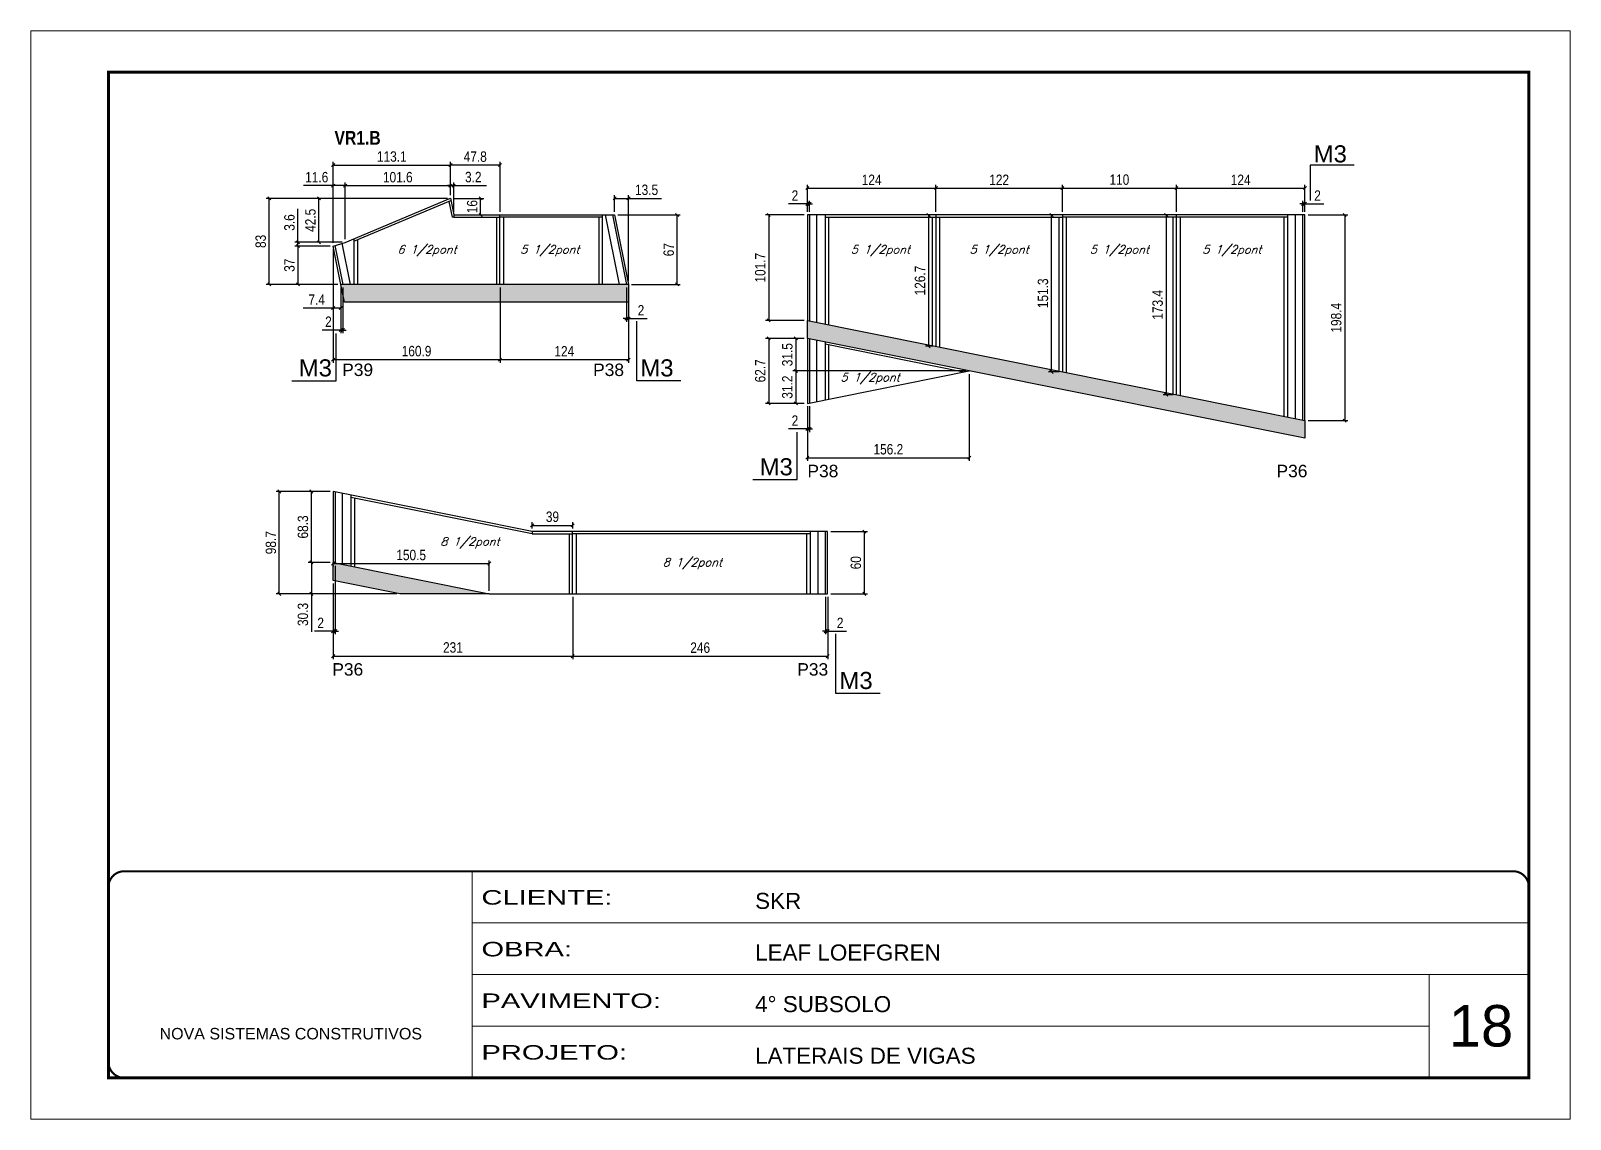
# Model space of a CAD drawing. Extents: x 3309 to 9590, y -2522 to 14608.
# Drawn here: x 4908 to 6393, y 8964 to 10014 of the extents above; entities that cross this region are included whole.
import ezdxf

# ---------------------------------------------------------------- set-up
doc = ezdxf.new("R2010")
doc.units = 0
doc.linetypes.add('CONTINUO', pattern=[0])
doc.linetypes.add('DASHED', pattern=[0.75, 0.5, -0.25])
for name, color, linetype in [('5', 5, 'Continuous'), ('COTA', 241, 'Continuous'), ('NOMENCLATURA', 7, 'Continuous'), ('Painéis', 200, 'Continuous'), ('SARR_2.2x7', 40, 'Continuous'), ('SARR_3.5x7', 81, 'Continuous'), ('texto', 7, 'Continuous')]:
    doc.layers.add(name, color=color, linetype=linetype)
for name, color, linetype, lineweight in [('CARIMBO', 255, 'Continuous', 9), ('Folhas', 255, 'Continuous', 9), ('SARRAFO DE PRESSAO', 251, 'DASHED', 9)]:
    doc.layers.add(name, color=color, linetype=linetype, lineweight=lineweight)
doc.styles.add('ARIAL', font='arial.ttf')
doc.styles.add('COTA TECNICA', font='techl___.ttf', dxfattribs={"height": 10})
doc.styles.add('Romans', font='romans.shx')
doc.styles.get("Standard").update_dxf_attribs({"font": 'arial.ttf'})
doc.styles.add('TECNICA', font='techb___.ttf', dxfattribs={"height": 10})
doc.styles.add('Tecnologia', font='')
doc.styles.get('Tecnologia').set_extended_font_data('Forgotten Futurist')
doc.dimstyles.new('PAINEL', dxfattribs={"dimtxt": 10, "dimasz": 3, "dimexe": 3, "dimexo": 3, "dimgap": 3, "dimtad": 1, "dimdec": 1, "dimzin": 12, "dimdsep": 46, "dimtxsty": 'COTA TECNICA', "dimblk1": 'OBLIQUE', "dimblk2": 'OBLIQUE', "dimsah": 1, "dimcen": 0.9, "dimclrd": 4, "dimclre": 4, "dimclrt": 240, "dimadec": 1, "dimazin": 3, "dimtfac": 1, "dimtdec": 1, "dimtmove": 0, "dimatfit": 3, "dimfxl": 1, "dimtolj": 1, "dimtzin": 12, "dimarcsym": 0})

msp = doc.modelspace()

# ---------------------------------------------------------------- texts
at = {"layer": '5', "linetype": 'Continuous'}
for s, p in [('P39', (5208.27, 9680.52)), ('P38', (5450.31, 9680.52)), ('P38', (5657.07, 9582.88)), ('P36', (6109.56, 9582.88)), ('P36', (5198.73, 9391.52)), ('P33', (5647.25, 9391.52))]:
    msp.add_text(s, height=12, rotation=359.99996, dxfattribs=at).set_placement(p)
at = {"layer": 'CARIMBO', "style": 'ARIAL'}
msp.add_text('18', height=40, dxfattribs=at).set_placement((6275.73, 9033.7))
at = {"layer": 'NOMENCLATURA', "style": 'TECNICA'}
msp.add_text('VR1.B', height=13.2, dxfattribs=at).set_placement((5200.84, 9903.69))
at = {"layer": 'NOMENCLATURA', "linetype": 'Continuous'}
for p in [(6145.42, 9886.58), (5166.35, 9680.11), (5495.86, 9680.11), (5610.94, 9584.72), (5687.96, 9378.58)]:
    msp.add_text('M3', height=16.5, dxfattribs=at).set_placement(p)
at = {"layer": 'texto', "color": 2, "char_height": 8, "attachment_point": 5, "style": 'Romans'}
for s, insert in [('{\\Q19;\\C256;6 1/2pont}', (5290.06, 9801.31)), ('{\\Q19;\\C256;5 1/2pont}', (5408.6, 9801.31)), ('{\\Q19;\\C256;5 1/2pont}', (5727.52, 9801.31)), ('{\\Q19;\\C256;5 1/2pont}', (5842.02, 9801.31)), ('{\\Q19;\\C256;5 1/2pont}', (5958.02, 9801.31)), ('{\\Q19;\\C256;5 1/2pont}', (6066.52, 9801.31)), ('{\\Q19;\\C256;5 1/2pont}', (5717.54, 9678.02)), ('{\\Q19;\\C256;8 1/2pont}', (5331.49, 9519.53)), ('{\\Q19;\\C256;8 1/2pont}', (5546.06, 9499.56))]:
    msp.add_mtext(s, dxfattribs=dict(at, insert=insert))

# ---------------------------------------------------------------- blocks, each defined once
blk = doc.blocks.new('9999999999')
at = {"color": 30, "linetype": 'CONTINUO'}
for p, q in [((98564.6, 34230.2), (98564.6, 34429.4)), ((98564.6, 34379.6), (99584, 34379.6)), ((98564.6, 34329.8), (99488, 34329.8)), ((99584, 34329.8), (99488, 34329.8)), ((99488, 34329.8), (99488, 34230.2)), ((98564.6, 34280), (99488, 34280))]:
    blk.add_line(p, q, dxfattribs=at)
at = {"color": 30, "linetype": 'CONTINUO', "const_width": 2}
blk.add_lwpolyline([(99584, 34230.2), (99584, 34414.4, 0.414214), (99569, 34429.4), (98229, 34429.4, 0.414214), (98214, 34414.4), (98214, 34245.2, 0.414214), (98229, 34230.2), (99584, 34230.2)], format="xyb", dxfattribs=at)
at = {"layer": 'Folhas'}
blk.add_lwpolyline([(98139, 34190.2), (99624, 34190.2), (99624, 35240.2), (98139, 35240.2)], close=True, dxfattribs=at)
at = {"layer": 'Folhas', "color": 30, "const_width": 3}
blk.add_lwpolyline([(98214, 34230.2), (99584, 34230.2), (99584, 35200.2), (98214, 35200.2)], close=True, dxfattribs=at)
at = {"color": 7, "linetype": 'Continuous', "ltscale": 5, "style": 'ARIAL'}
for s, height, p in [('SKR', 15.48, (98837.7, 34393.1)), ('LEAF LOEFGREN', 15.483, (98837.7, 34343.3)), ('4° SUBSOLO', 15.48, (98837.7, 34293.5)), ('NOVA SISTEMAS CONSTRUTIVOS', 11.059, (98263.2, 34267.2)), ('LATERAIS DE VIGAS', 15.483, (98837.7, 34243.7))]:
    blk.add_text(s, height=height, dxfattribs=at).set_placement(p)
at = {"layer": 'Folhas', "color": 7, "style": 'Tecnologia', "width": 1.5}
for s, p in [('CLIENTE:', (98573.7, 34397.2)), ('OBRA:', (98573.7, 34347.3)), ('PAVIMENTO:', (98573.7, 34297.5)), ('PROJETO:', (98573.7, 34247.7))]:
    blk.add_text(s, height=14, dxfattribs=at).set_placement(p)
blk = doc.blocks.new('_Oblique')
at = {"color": 0, "linetype": 'ByBlock', "lineweight": -2}
blk.add_line((-0.5, -0.5), (0.5, 0.5), dxfattribs=at)
blk = doc.blocks.new('*D572')
at = {"layer": 'COTA', "color": 4, "lineweight": -2, "transparency": 16777216}
for p, q in [((5199.6, 9480.4), (5199.6, 9407.3)), ((5430.6, 9467.4), (5430.6, 9407.3)), ((5199.6, 9410.3), (5430.6, 9410.3))]:
    blk.add_line(p, q, dxfattribs=at)
at = {"layer": 'Defpoints', "color": 0, "transparency": 16777216}
for p in [(5199.6, 9483.4), (5430.6, 9470.4), (5430.6, 9410.3)]:
    blk.add_point(p, dxfattribs=at)
at = {"layer": 'COTA', "color": 4, "lineweight": -2, "transparency": 16777216, "xscale": 3, "yscale": 3, "zscale": 3, "rotation": 180}
blk.add_blockref('_Oblique', (5199.6, 9410.3), dxfattribs=at)
at = {"layer": 'COTA', "color": 4, "lineweight": -2, "transparency": 16777216, "xscale": 3, "yscale": 3, "zscale": 3}
blk.add_blockref('_Oblique', (5430.6, 9410.3), dxfattribs=at)
at = {"layer": 'COTA', "color": 240, "transparency": 16777216, "insert": (5315.1, 9418.6), "char_height": 10, "attachment_point": 5, "style": 'COTA TECNICA'}
blk.add_mtext('\\A1;231', dxfattribs=at)
blk = doc.blocks.new('*D573')
at = {"layer": 'COTA', "color": 4, "lineweight": -2, "transparency": 16777216}
for p, q in [((5430.6, 9467.4), (5430.6, 9407.3)), ((5676.6, 9467.4), (5676.6, 9407.3)), ((5430.6, 9410.3), (5676.6, 9410.3))]:
    blk.add_line(p, q, dxfattribs=at)
at = {"layer": 'Defpoints', "color": 0, "transparency": 16777216}
for p in [(5430.6, 9470.4), (5676.6, 9470.4), (5676.6, 9410.3)]:
    blk.add_point(p, dxfattribs=at)
at = {"layer": 'COTA', "color": 4, "lineweight": -2, "transparency": 16777216, "xscale": 3, "yscale": 3, "zscale": 3, "rotation": 180}
blk.add_blockref('_Oblique', (5430.6, 9410.3), dxfattribs=at)
at = {"layer": 'COTA', "color": 4, "lineweight": -2, "transparency": 16777216, "xscale": 3, "yscale": 3, "zscale": 3}
blk.add_blockref('_Oblique', (5676.6, 9410.3), dxfattribs=at)
at = {"layer": 'COTA', "color": 240, "transparency": 16777216, "insert": (5553.6, 9418.4), "char_height": 10, "attachment_point": 5, "style": 'COTA TECNICA'}
blk.add_mtext('\\A1;246', dxfattribs=at)
blk = doc.blocks.new('*D574')
at = {"layer": 'COTA', "color": 4, "lineweight": -2, "transparency": 16777216}
for p, q in [((5674.6, 9467.4), (5674.6, 9431.4)), ((5676.6, 9467.4), (5676.6, 9431.4)), ((5674.6, 9434.4), (5671.6, 9434.4)), ((5674.6, 9434.4), (5676.6, 9434.4)), ((5676.6, 9434.4), (5694.7, 9434.4))]:
    blk.add_line(p, q, dxfattribs=at)
at = {"layer": 'Defpoints', "color": 0, "transparency": 16777216}
for p in [(5674.6, 9470.4), (5676.6, 9470.4), (5676.6, 9434.4)]:
    blk.add_point(p, dxfattribs=at)
at = {"layer": 'COTA', "color": 4, "lineweight": -2, "transparency": 16777216, "xscale": 3, "yscale": 3, "zscale": 3}
blk.add_blockref('_Oblique', (5674.6, 9434.4), dxfattribs=at)
at = {"layer": 'COTA', "color": 4, "lineweight": -2, "transparency": 16777216, "xscale": 3, "yscale": 3, "zscale": 3, "rotation": 180}
blk.add_blockref('_Oblique', (5676.6, 9434.4), dxfattribs=at)
at = {"layer": 'COTA', "color": 240, "transparency": 16777216, "insert": (5688.6, 9442.4), "char_height": 10, "attachment_point": 5, "style": 'COTA TECNICA'}
blk.add_mtext('\\A1;2', dxfattribs=at)
blk = doc.blocks.new('*D575')
at = {"layer": 'COTA', "color": 4, "lineweight": -2, "transparency": 16777216}
for p, q in [((5199.6, 9499.7), (5350.1, 9499.7)), ((5199.6, 9497.7), (5199.6, 9496.7)), ((5350.1, 9473.4), (5350.1, 9502.7))]:
    blk.add_line(p, q, dxfattribs=at)
at = {"layer": 'Defpoints', "color": 0, "transparency": 16777216}
for p in [(5199.6, 9500.7), (5350.1, 9499.7), (5350.1, 9470.4)]:
    blk.add_point(p, dxfattribs=at)
at = {"layer": 'COTA', "color": 4, "lineweight": -2, "transparency": 16777216, "xscale": 3, "yscale": 3, "zscale": 3, "rotation": 180}
blk.add_blockref('_Oblique', (5199.6, 9499.7), dxfattribs=at)
at = {"layer": 'COTA', "color": 4, "lineweight": -2, "transparency": 16777216, "xscale": 3, "yscale": 3, "zscale": 3}
blk.add_blockref('_Oblique', (5350.1, 9499.7), dxfattribs=at)
at = {"layer": 'COTA', "color": 240, "transparency": 16777216, "insert": (5274.8, 9507.8), "char_height": 10, "attachment_point": 5, "style": 'COTA TECNICA'}
blk.add_mtext('\\A1;150.5', dxfattribs=at)
blk = doc.blocks.new('*D576')
at = {"layer": 'COTA', "color": 4, "lineweight": -2, "transparency": 16777216}
for p, q in [((5196.6, 9500.7), (5175.6, 9500.7)), ((5178.6, 9500.7), (5178.6, 9470.4)), ((5261, 9470.4), (5175.6, 9470.4)), ((5178.6, 9470.4), (5178.6, 9433.7))]:
    blk.add_line(p, q, dxfattribs=at)
at = {"layer": 'Defpoints', "color": 0, "transparency": 16777216}
for p in [(5199.6, 9500.7), (5178.6, 9470.4), (5264, 9470.4)]:
    blk.add_point(p, dxfattribs=at)
at = {"layer": 'COTA', "color": 4, "lineweight": -2, "transparency": 16777216, "xscale": 3, "yscale": 3, "zscale": 3}
for p, rotation in [((5178.6, 9500.7), 90), ((5178.6, 9470.4), 270)]:
    blk.add_blockref('_Oblique', p, dxfattribs=dict(at, rotation=rotation))
at = {"layer": 'COTA', "color": 240, "transparency": 16777216, "insert": (5170.4, 9450.5), "char_height": 10, "attachment_point": 5, "rotation": 90, "style": 'COTA TECNICA'}
blk.add_mtext('\\A1;30.3', dxfattribs=at)
blk = doc.blocks.new('*D577')
at = {"layer": 'COTA', "color": 4, "lineweight": -2, "transparency": 16777216}
for p, q in [((5196.6, 9569.1), (5175.6, 9569.1)), ((5178.6, 9500.7), (5178.6, 9569.1)), ((5196.6, 9500.7), (5175.6, 9500.7))]:
    blk.add_line(p, q, dxfattribs=at)
at = {"layer": 'Defpoints', "color": 0, "transparency": 16777216}
for p in [(5178.6, 9569.1), (5199.6, 9569.1), (5199.6, 9500.7)]:
    blk.add_point(p, dxfattribs=at)
at = {"layer": 'COTA', "color": 4, "lineweight": -2, "transparency": 16777216, "xscale": 3, "yscale": 3, "zscale": 3}
for p, rotation in [((5178.6, 9569.1), 90), ((5178.6, 9500.7), 270)]:
    blk.add_blockref('_Oblique', p, dxfattribs=dict(at, rotation=rotation))
at = {"layer": 'COTA', "color": 240, "transparency": 16777216, "insert": (5170.4, 9534.9), "char_height": 10, "attachment_point": 5, "rotation": 90, "style": 'COTA TECNICA'}
blk.add_mtext('\\A1;68.3', dxfattribs=at)
blk = doc.blocks.new('*D578')
at = {"layer": 'COTA', "color": 4, "lineweight": -2, "transparency": 16777216}
for p, q in [((5201.6, 9497.3), (5201.6, 9431.4)), ((5199.6, 9480.4), (5199.6, 9431.4)), ((5199.6, 9434.4), (5181.4, 9434.4)), ((5201.6, 9434.4), (5199.6, 9434.4)), ((5201.6, 9434.4), (5204.6, 9434.4))]:
    blk.add_line(p, q, dxfattribs=at)
at = {"layer": 'Defpoints', "color": 0, "transparency": 16777216}
for p in [(5201.6, 9500.3), (5199.6, 9483.4), (5199.6, 9434.4)]:
    blk.add_point(p, dxfattribs=at)
at = {"layer": 'COTA', "color": 4, "lineweight": -2, "transparency": 16777216, "xscale": 3, "yscale": 3, "zscale": 3}
blk.add_blockref('_Oblique', (5199.6, 9434.4), dxfattribs=at)
at = {"layer": 'COTA', "color": 4, "lineweight": -2, "transparency": 16777216, "xscale": 3, "yscale": 3, "zscale": 3, "rotation": 180}
blk.add_blockref('_Oblique', (5201.6, 9434.4), dxfattribs=at)
at = {"layer": 'COTA', "color": 240, "transparency": 16777216, "insert": (5187.5, 9442.4), "char_height": 10, "attachment_point": 5, "style": 'COTA TECNICA'}
blk.add_mtext('\\A1;2', dxfattribs=at)
blk = doc.blocks.new('*D583')
at = {"layer": 'COTA', "color": 4, "lineweight": -2, "transparency": 16777216}
for p, q in [((5196.6, 9569.1), (5144.6, 9569.1)), ((5147.6, 9470.4), (5147.6, 9569.1)), ((5261, 9470.4), (5144.6, 9470.4))]:
    blk.add_line(p, q, dxfattribs=at)
at = {"layer": 'Defpoints', "color": 0, "transparency": 16777216}
for p in [(5147.6, 9569.1), (5199.6, 9569.1), (5264, 9470.4)]:
    blk.add_point(p, dxfattribs=at)
at = {"layer": 'COTA', "color": 4, "lineweight": -2, "transparency": 16777216, "xscale": 3, "yscale": 3, "zscale": 3}
for p, rotation in [((5147.6, 9569.1), 90), ((5147.6, 9470.4), 270)]:
    blk.add_blockref('_Oblique', p, dxfattribs=dict(at, rotation=rotation))
at = {"layer": 'COTA', "color": 240, "transparency": 16777216, "insert": (5139.5, 9519.7), "char_height": 10, "attachment_point": 5, "rotation": 90, "style": 'COTA TECNICA'}
blk.add_mtext('\\A1;98.7', dxfattribs=at)
blk = doc.blocks.new('*D584')
at = {"layer": 'COTA', "color": 4, "lineweight": -2, "transparency": 16777216}
for p, q in [((5391.5, 9533.4), (5391.5, 9539.4)), ((5391.5, 9536.4), (5430.6, 9536.4)), ((5430.6, 9533.4), (5430.6, 9539.4))]:
    blk.add_line(p, q, dxfattribs=at)
at = {"layer": 'Defpoints', "color": 0, "transparency": 16777216}
for p in [(5430.6, 9536.4), (5391.5, 9530.4), (5430.6, 9530.4)]:
    blk.add_point(p, dxfattribs=at)
at = {"layer": 'COTA', "color": 4, "lineweight": -2, "transparency": 16777216, "xscale": 3, "yscale": 3, "zscale": 3, "rotation": 180}
blk.add_blockref('_Oblique', (5391.5, 9536.4), dxfattribs=at)
at = {"layer": 'COTA', "color": 4, "lineweight": -2, "transparency": 16777216, "xscale": 3, "yscale": 3, "zscale": 3}
blk.add_blockref('_Oblique', (5430.6, 9536.4), dxfattribs=at)
at = {"layer": 'COTA', "color": 240, "transparency": 16777216, "insert": (5411.1, 9544.7), "char_height": 10, "attachment_point": 5, "style": 'COTA TECNICA'}
blk.add_mtext('\\A1;39', dxfattribs=at)
blk = doc.blocks.new('*D585')
at = {"layer": 'COTA', "color": 4, "lineweight": -2, "transparency": 16777216}
for p, q in [((5679.6, 9530.4), (5714.9, 9530.4)), ((5711.9, 9530.4), (5711.9, 9470.4)), ((5679.6, 9470.4), (5714.9, 9470.4))]:
    blk.add_line(p, q, dxfattribs=at)
at = {"layer": 'Defpoints', "color": 0, "transparency": 16777216}
for p in [(5676.6, 9530.4), (5676.6, 9470.4), (5711.9, 9470.4)]:
    blk.add_point(p, dxfattribs=at)
at = {"layer": 'COTA', "color": 4, "lineweight": -2, "transparency": 16777216, "xscale": 3, "yscale": 3, "zscale": 3}
for p, rotation in [((5711.9, 9530.4), 90), ((5711.9, 9470.4), 270)]:
    blk.add_blockref('_Oblique', p, dxfattribs=dict(at, rotation=rotation))
at = {"layer": 'COTA', "color": 240, "transparency": 16777216, "insert": (5703.8, 9500.4), "char_height": 10, "attachment_point": 5, "rotation": 90, "style": 'COTA TECNICA'}
blk.add_mtext('\\A1;60', dxfattribs=at)
blk = doc.blocks.new('*D621')
at = {"layer": 'COTA', "color": 4, "lineweight": -2, "transparency": 16777216}
for p, q in [((5199.6, 9802.9), (5199.6, 9693.3)), ((5360.5, 9765.9), (5360.5, 9693.3)), ((5199.6, 9696.3), (5360.5, 9696.3))]:
    blk.add_line(p, q, dxfattribs=at)
at = {"layer": 'Defpoints', "color": 0, "transparency": 16777216}
for p in [(5199.6, 9805.9), (5360.5, 9768.9), (5360.5, 9696.3)]:
    blk.add_point(p, dxfattribs=at)
at = {"layer": 'COTA', "color": 4, "lineweight": -2, "transparency": 16777216, "xscale": 3, "yscale": 3, "zscale": 3, "rotation": 180}
blk.add_blockref('_Oblique', (5199.6, 9696.3), dxfattribs=at)
at = {"layer": 'COTA', "color": 4, "lineweight": -2, "transparency": 16777216, "xscale": 3, "yscale": 3, "zscale": 3}
blk.add_blockref('_Oblique', (5360.5, 9696.3), dxfattribs=at)
at = {"layer": 'COTA', "color": 240, "transparency": 16777216, "insert": (5280, 9704.5), "char_height": 10, "attachment_point": 5, "style": 'COTA TECNICA'}
blk.add_mtext('\\A1;160.9', dxfattribs=at)
blk = doc.blocks.new('*D622')
at = {"layer": 'COTA', "color": 4, "lineweight": -2, "transparency": 16777216}
for p, q in [((5360.5, 9765.9), (5360.5, 9693.3)), ((5484.5, 9765.9), (5484.5, 9693.3)), ((5360.5, 9696.3), (5484.5, 9696.3))]:
    blk.add_line(p, q, dxfattribs=at)
at = {"layer": 'Defpoints', "color": 0, "transparency": 16777216}
for p in [(5360.5, 9768.9), (5484.5, 9768.9), (5484.5, 9696.3)]:
    blk.add_point(p, dxfattribs=at)
at = {"layer": 'COTA', "color": 4, "lineweight": -2, "transparency": 16777216, "xscale": 3, "yscale": 3, "zscale": 3, "rotation": 180}
blk.add_blockref('_Oblique', (5360.5, 9696.3), dxfattribs=at)
at = {"layer": 'COTA', "color": 4, "lineweight": -2, "transparency": 16777216, "xscale": 3, "yscale": 3, "zscale": 3}
blk.add_blockref('_Oblique', (5484.5, 9696.3), dxfattribs=at)
at = {"layer": 'COTA', "color": 240, "transparency": 16777216, "insert": (5422.5, 9704.4), "char_height": 10, "attachment_point": 5, "style": 'COTA TECNICA'}
blk.add_mtext('\\A1;124', dxfattribs=at)
blk = doc.blocks.new('*D623')
at = {"layer": 'COTA', "color": 4, "lineweight": -2, "transparency": 16777216}
for p, q in [((5482.4, 9765.9), (5482.4, 9732.9)), ((5484.5, 9765.9), (5484.5, 9732.9)), ((5482.4, 9735.9), (5479.4, 9735.9)), ((5482.4, 9735.9), (5484.5, 9735.9)), ((5484.5, 9735.9), (5502.6, 9735.9))]:
    blk.add_line(p, q, dxfattribs=at)
at = {"layer": 'Defpoints', "color": 0, "transparency": 16777216}
for p in [(5482.4, 9768.9), (5484.5, 9768.9), (5484.5, 9735.9)]:
    blk.add_point(p, dxfattribs=at)
at = {"layer": 'COTA', "color": 4, "lineweight": -2, "transparency": 16777216, "xscale": 3, "yscale": 3, "zscale": 3}
blk.add_blockref('_Oblique', (5482.4, 9735.9), dxfattribs=at)
at = {"layer": 'COTA', "color": 4, "lineweight": -2, "transparency": 16777216, "xscale": 3, "yscale": 3, "zscale": 3, "rotation": 180}
blk.add_blockref('_Oblique', (5484.5, 9735.9), dxfattribs=at)
at = {"layer": 'COTA', "color": 240, "transparency": 16777216, "insert": (5496.5, 9743.9), "char_height": 10, "attachment_point": 5, "style": 'COTA TECNICA'}
blk.add_mtext('\\A1;2', dxfattribs=at)
blk = doc.blocks.new('*D624')
at = {"layer": 'COTA', "color": 4, "lineweight": -2, "transparency": 16777216}
for p, q in [((5207, 9765.9), (5207, 9721.9)), ((5209, 9765.9), (5209, 9721.9)), ((5207, 9724.9), (5188.9, 9724.9)), ((5209, 9724.9), (5207, 9724.9)), ((5209, 9724.9), (5212, 9724.9))]:
    blk.add_line(p, q, dxfattribs=at)
at = {"layer": 'Defpoints', "color": 0, "transparency": 16777216}
for p in [(5207, 9768.9), (5209, 9768.9), (5207, 9724.9)]:
    blk.add_point(p, dxfattribs=at)
at = {"layer": 'COTA', "color": 4, "lineweight": -2, "transparency": 16777216, "xscale": 3, "yscale": 3, "zscale": 3}
blk.add_blockref('_Oblique', (5207, 9724.9), dxfattribs=at)
at = {"layer": 'COTA', "color": 4, "lineweight": -2, "transparency": 16777216, "xscale": 3, "yscale": 3, "zscale": 3, "rotation": 180}
blk.add_blockref('_Oblique', (5209, 9724.9), dxfattribs=at)
at = {"layer": 'COTA', "color": 240, "transparency": 16777216, "insert": (5195, 9732.9), "char_height": 10, "attachment_point": 5, "style": 'COTA TECNICA'}
blk.add_mtext('\\A1;2', dxfattribs=at)
blk = doc.blocks.new('*D625')
at = {"layer": 'COTA', "color": 4, "lineweight": -2, "transparency": 16777216}
for p, q in [((5196.6, 9805.9), (5162.6, 9805.9)), ((5165.6, 9805.9), (5165.6, 9768.9)), ((5204, 9768.9), (5162.6, 9768.9))]:
    blk.add_line(p, q, dxfattribs=at)
at = {"layer": 'Defpoints', "color": 0, "transparency": 16777216}
for p in [(5199.6, 9805.9), (5165.6, 9768.9), (5207, 9768.9)]:
    blk.add_point(p, dxfattribs=at)
at = {"layer": 'COTA', "color": 4, "lineweight": -2, "transparency": 16777216, "xscale": 3, "yscale": 3, "zscale": 3}
for p, rotation in [((5165.6, 9805.9), 90), ((5165.6, 9768.9), 270)]:
    blk.add_blockref('_Oblique', p, dxfattribs=dict(at, rotation=rotation))
at = {"layer": 'COTA', "color": 240, "transparency": 16777216, "insert": (5157.4, 9787.4), "char_height": 10, "attachment_point": 5, "rotation": 90, "style": 'COTA TECNICA'}
blk.add_mtext('\\A1;37', dxfattribs=at)
blk = doc.blocks.new('*D626')
at = {"layer": 'COTA', "color": 4, "lineweight": -2, "transparency": 16777216}
for p, q in [((5165.6, 9809.5), (5165.6, 9841.7)), ((5208.1, 9809.5), (5162.6, 9809.5)), ((5196.6, 9805.9), (5162.6, 9805.9)), ((5165.6, 9805.9), (5165.6, 9809.5)), ((5165.6, 9805.9), (5165.6, 9802.9))]:
    blk.add_line(p, q, dxfattribs=at)
at = {"layer": 'Defpoints', "color": 0, "transparency": 16777216}
for p in [(5165.6, 9809.5), (5199.6, 9805.9), (5211.1, 9809.5)]:
    blk.add_point(p, dxfattribs=at)
at = {"layer": 'COTA', "color": 4, "lineweight": -2, "transparency": 16777216, "xscale": 3, "yscale": 3, "zscale": 3}
for p, rotation in [((5165.6, 9809.5), 270), ((5165.6, 9805.9), 90)]:
    blk.add_blockref('_Oblique', p, dxfattribs=dict(at, rotation=rotation))
at = {"layer": 'COTA', "color": 240, "transparency": 16777216, "insert": (5157.4, 9828.6), "char_height": 10, "attachment_point": 5, "rotation": 90, "style": 'COTA TECNICA'}
blk.add_mtext('\\A1;3.6', dxfattribs=at)
blk = doc.blocks.new('*D627')
at = {"layer": 'COTA', "color": 4, "lineweight": -2, "transparency": 16777216}
for p, q in [((5309.7, 9851.9), (5182.8, 9851.9)), ((5185.8, 9809.5), (5185.8, 9851.9)), ((5208.1, 9809.5), (5182.8, 9809.5))]:
    blk.add_line(p, q, dxfattribs=at)
at = {"layer": 'Defpoints', "color": 0, "transparency": 16777216}
for p in [(5185.8, 9851.9), (5312.7, 9851.9), (5211.1, 9809.5)]:
    blk.add_point(p, dxfattribs=at)
at = {"layer": 'COTA', "color": 4, "lineweight": -2, "transparency": 16777216, "xscale": 3, "yscale": 3, "zscale": 3}
for p, rotation in [((5185.8, 9851.9), 90), ((5185.8, 9809.5), 270)]:
    blk.add_blockref('_Oblique', p, dxfattribs=dict(at, rotation=rotation))
at = {"layer": 'COTA', "color": 240, "transparency": 16777216, "insert": (5177.7, 9830.7), "char_height": 10, "attachment_point": 5, "rotation": 90, "style": 'COTA TECNICA'}
blk.add_mtext('\\A1;42.5', dxfattribs=at)
blk = doc.blocks.new('*D628')
at = {"layer": 'COTA', "color": 4, "lineweight": -2, "transparency": 16777216}
for p, q in [((5309.7, 9851.9), (5134.9, 9851.9)), ((5137.9, 9768.9), (5137.9, 9851.9)), ((5204, 9768.9), (5134.9, 9768.9))]:
    blk.add_line(p, q, dxfattribs=at)
at = {"layer": 'Defpoints', "color": 0, "transparency": 16777216}
for p in [(5137.9, 9851.9), (5312.7, 9851.9), (5207, 9768.9)]:
    blk.add_point(p, dxfattribs=at)
at = {"layer": 'COTA', "color": 4, "lineweight": -2, "transparency": 16777216, "xscale": 3, "yscale": 3, "zscale": 3}
for p, rotation in [((5137.9, 9851.9), 90), ((5137.9, 9768.9), 270)]:
    blk.add_blockref('_Oblique', p, dxfattribs=dict(at, rotation=rotation))
at = {"layer": 'COTA', "color": 240, "transparency": 16777216, "insert": (5129.7, 9810.4), "char_height": 10, "attachment_point": 5, "rotation": 90, "style": 'COTA TECNICA'}
blk.add_mtext('\\A1;83', dxfattribs=at)
blk = doc.blocks.new('*D629')
at = {"layer": 'COTA', "color": 4, "lineweight": -2, "transparency": 16777216}
for p, q in [((5199.6, 9864.2), (5170.9, 9864.2)), ((5199.6, 9808.9), (5199.6, 9867.2)), ((5211.1, 9864.2), (5199.6, 9864.2)), ((5211.1, 9812.5), (5211.1, 9867.2))]:
    blk.add_line(p, q, dxfattribs=at)
at = {"layer": 'Defpoints', "color": 0, "transparency": 16777216}
for p in [(5199.6, 9864.2), (5199.6, 9805.9), (5211.1, 9809.5)]:
    blk.add_point(p, dxfattribs=at)
at = {"layer": 'COTA', "color": 4, "lineweight": -2, "transparency": 16777216, "xscale": 3, "yscale": 3, "zscale": 3, "rotation": 180}
blk.add_blockref('_Oblique', (5199.6, 9864.2), dxfattribs=at)
at = {"layer": 'COTA', "color": 4, "lineweight": -2, "transparency": 16777216, "xscale": 3, "yscale": 3, "zscale": 3}
blk.add_blockref('_Oblique', (5211.1, 9864.2), dxfattribs=at)
at = {"layer": 'COTA', "color": 240, "transparency": 16777216, "insert": (5183.7, 9872.3), "char_height": 10, "attachment_point": 5, "style": 'COTA TECNICA'}
blk.add_mtext('\\A1;11.6', dxfattribs=at)
blk = doc.blocks.new('*D630')
at = {"layer": 'COTA', "color": 4, "lineweight": -2, "transparency": 16777216}
for p, q in [((5211.1, 9812.5), (5211.1, 9867.2)), ((5211.1, 9864.2), (5312.7, 9864.2)), ((5312.7, 9854.9), (5312.7, 9867.2))]:
    blk.add_line(p, q, dxfattribs=at)
at = {"layer": 'Defpoints', "color": 0, "transparency": 16777216}
for p in [(5312.7, 9864.2), (5312.7, 9851.9), (5211.1, 9809.5)]:
    blk.add_point(p, dxfattribs=at)
at = {"layer": 'COTA', "color": 4, "lineweight": -2, "transparency": 16777216, "xscale": 3, "yscale": 3, "zscale": 3, "rotation": 180}
blk.add_blockref('_Oblique', (5211.1, 9864.2), dxfattribs=at)
at = {"layer": 'COTA', "color": 4, "lineweight": -2, "transparency": 16777216, "xscale": 3, "yscale": 3, "zscale": 3}
blk.add_blockref('_Oblique', (5312.7, 9864.2), dxfattribs=at)
at = {"layer": 'COTA', "color": 240, "transparency": 16777216, "insert": (5261.9, 9872.3), "char_height": 10, "attachment_point": 5, "style": 'COTA TECNICA'}
blk.add_mtext('\\A1;101.6', dxfattribs=at)
blk = doc.blocks.new('*D631')
at = {"layer": 'COTA', "color": 4, "lineweight": -2, "transparency": 16777216}
for p, q in [((5199.6, 9808.9), (5199.6, 9887)), ((5199.6, 9884), (5312.7, 9884)), ((5312.7, 9854.9), (5312.7, 9887))]:
    blk.add_line(p, q, dxfattribs=at)
at = {"layer": 'Defpoints', "color": 0, "transparency": 16777216}
for p in [(5312.7, 9884), (5312.7, 9851.9), (5199.6, 9805.9)]:
    blk.add_point(p, dxfattribs=at)
at = {"layer": 'COTA', "color": 4, "lineweight": -2, "transparency": 16777216, "xscale": 3, "yscale": 3, "zscale": 3, "rotation": 180}
blk.add_blockref('_Oblique', (5199.6, 9884), dxfattribs=at)
at = {"layer": 'COTA', "color": 4, "lineweight": -2, "transparency": 16777216, "xscale": 3, "yscale": 3, "zscale": 3}
blk.add_blockref('_Oblique', (5312.7, 9884), dxfattribs=at)
at = {"layer": 'COTA', "color": 240, "transparency": 16777216, "insert": (5256.1, 9892.2), "char_height": 10, "attachment_point": 5, "style": 'COTA TECNICA'}
blk.add_mtext('\\A1;113.1', dxfattribs=at)
blk = doc.blocks.new('*D632')
at = {"layer": 'COTA', "color": 4, "lineweight": -2, "transparency": 16777216}
for p, q in [((5312.7, 9854.9), (5312.7, 9887)), ((5360.5, 9884), (5312.7, 9884)), ((5360.5, 9838.9), (5360.5, 9887))]:
    blk.add_line(p, q, dxfattribs=at)
at = {"layer": 'Defpoints', "color": 0, "transparency": 16777216}
for p in [(5312.7, 9884), (5312.7, 9851.9), (5360.5, 9835.9)]:
    blk.add_point(p, dxfattribs=at)
at = {"layer": 'COTA', "color": 4, "lineweight": -2, "transparency": 16777216, "xscale": 3, "yscale": 3, "zscale": 3, "rotation": 180}
blk.add_blockref('_Oblique', (5312.7, 9884), dxfattribs=at)
at = {"layer": 'COTA', "color": 4, "lineweight": -2, "transparency": 16777216, "xscale": 3, "yscale": 3, "zscale": 3}
blk.add_blockref('_Oblique', (5360.5, 9884), dxfattribs=at)
at = {"layer": 'COTA', "color": 240, "transparency": 16777216, "insert": (5336.6, 9892.1), "char_height": 10, "attachment_point": 5, "style": 'COTA TECNICA'}
blk.add_mtext('\\A1;47.8', dxfattribs=at)
blk = doc.blocks.new('*D633')
at = {"layer": 'COTA', "color": 4, "lineweight": -2, "transparency": 16777216}
for p, q in [((5315.7, 9851.9), (5344.8, 9851.9)), ((5341.8, 9835.9), (5341.8, 9851.9)), ((5318.9, 9835.9), (5344.8, 9835.9))]:
    blk.add_line(p, q, dxfattribs=at)
at = {"layer": 'Defpoints', "color": 0, "transparency": 16777216}
for p in [(5312.7, 9851.9), (5341.8, 9851.9), (5315.9, 9835.9)]:
    blk.add_point(p, dxfattribs=at)
at = {"layer": 'COTA', "color": 4, "lineweight": -2, "transparency": 16777216, "xscale": 3, "yscale": 3, "zscale": 3}
for p, rotation in [((5341.8, 9851.9), 90), ((5341.8, 9835.9), 270)]:
    blk.add_blockref('_Oblique', p, dxfattribs=dict(at, rotation=rotation))
at = {"layer": 'COTA', "color": 240, "transparency": 16777216, "insert": (5333.7, 9843.9), "char_height": 10, "attachment_point": 5, "rotation": 90, "style": 'COTA TECNICA'}
blk.add_mtext('\\A1;16', dxfattribs=at)
blk = doc.blocks.new('*D634')
at = {"layer": 'COTA', "color": 4, "lineweight": -2, "transparency": 16777216}
for p, q in [((5312.7, 9864.2), (5309.7, 9864.2)), ((5312.7, 9854.9), (5312.7, 9867.2)), ((5312.7, 9864.2), (5315.9, 9864.2)), ((5315.9, 9838.9), (5315.9, 9867.2)), ((5315.9, 9864.2), (5347.5, 9864.2))]:
    blk.add_line(p, q, dxfattribs=at)
at = {"layer": 'Defpoints', "color": 0, "transparency": 16777216}
for p in [(5315.9, 9864.2), (5312.7, 9851.9), (5315.9, 9835.9)]:
    blk.add_point(p, dxfattribs=at)
at = {"layer": 'COTA', "color": 4, "lineweight": -2, "transparency": 16777216, "xscale": 3, "yscale": 3, "zscale": 3}
blk.add_blockref('_Oblique', (5312.7, 9864.2), dxfattribs=at)
at = {"layer": 'COTA', "color": 4, "lineweight": -2, "transparency": 16777216, "xscale": 3, "yscale": 3, "zscale": 3, "rotation": 180}
blk.add_blockref('_Oblique', (5315.9, 9864.2), dxfattribs=at)
at = {"layer": 'COTA', "color": 240, "transparency": 16777216, "insert": (5334.7, 9872.4), "char_height": 10, "attachment_point": 5, "style": 'COTA TECNICA'}
blk.add_mtext('\\A1;3.2', dxfattribs=at)
blk = doc.blocks.new('*D635')
at = {"layer": 'COTA', "color": 4, "lineweight": -2, "transparency": 16777216}
for p, q in [((5474, 9835.9), (5534.4, 9835.9)), ((5531.4, 9768.9), (5531.4, 9835.9)), ((5487.5, 9768.9), (5534.4, 9768.9))]:
    blk.add_line(p, q, dxfattribs=at)
at = {"layer": 'Defpoints', "color": 0, "transparency": 16777216}
for p in [(5471, 9835.9), (5531.4, 9835.9), (5484.5, 9768.9)]:
    blk.add_point(p, dxfattribs=at)
at = {"layer": 'COTA', "color": 4, "lineweight": -2, "transparency": 16777216, "xscale": 3, "yscale": 3, "zscale": 3}
for p, rotation in [((5531.4, 9835.9), 90), ((5531.4, 9768.9), 270)]:
    blk.add_blockref('_Oblique', p, dxfattribs=dict(at, rotation=rotation))
at = {"layer": 'COTA', "color": 240, "transparency": 16777216, "insert": (5523.3, 9802.4), "char_height": 10, "attachment_point": 5, "rotation": 90, "style": 'COTA TECNICA'}
blk.add_mtext('\\A1;67', dxfattribs=at)
blk = doc.blocks.new('*D636')
at = {"layer": 'COTA', "color": 4, "lineweight": -2, "transparency": 16777216}
for p, q in [((5471, 9838.9), (5471, 9854.9)), ((5471, 9851.9), (5484.5, 9851.9)), ((5484.5, 9771.9), (5484.5, 9854.9)), ((5484.5, 9851.9), (5516.3, 9851.9))]:
    blk.add_line(p, q, dxfattribs=at)
at = {"layer": 'Defpoints', "color": 0, "transparency": 16777216}
for p in [(5484.5, 9851.9), (5471, 9835.9), (5484.5, 9768.9)]:
    blk.add_point(p, dxfattribs=at)
at = {"layer": 'COTA', "color": 4, "lineweight": -2, "transparency": 16777216, "xscale": 3, "yscale": 3, "zscale": 3, "rotation": 180}
blk.add_blockref('_Oblique', (5471, 9851.9), dxfattribs=at)
at = {"layer": 'COTA', "color": 4, "lineweight": -2, "transparency": 16777216, "xscale": 3, "yscale": 3, "zscale": 3}
blk.add_blockref('_Oblique', (5484.5, 9851.9), dxfattribs=at)
at = {"layer": 'COTA', "color": 240, "transparency": 16777216, "insert": (5501.9, 9860.1), "char_height": 10, "attachment_point": 5, "style": 'COTA TECNICA'}
blk.add_mtext('\\A1;13.5', dxfattribs=at)
blk = doc.blocks.new('*D637')
at = {"layer": 'COTA', "color": 4, "lineweight": -2, "transparency": 16777216}
for p, q in [((5199.6, 9802.9), (5199.6, 9743.1)), ((5207, 9765.9), (5207, 9743.1)), ((5199.6, 9746.1), (5170.7, 9746.1)), ((5207, 9746.1), (5199.6, 9746.1))]:
    blk.add_line(p, q, dxfattribs=at)
at = {"layer": 'Defpoints', "color": 0, "transparency": 16777216}
for p in [(5199.6, 9805.9), (5207, 9768.9), (5199.6, 9746.1)]:
    blk.add_point(p, dxfattribs=at)
at = {"layer": 'COTA', "color": 4, "lineweight": -2, "transparency": 16777216, "xscale": 3, "yscale": 3, "zscale": 3, "rotation": 180}
blk.add_blockref('_Oblique', (5199.6, 9746.1), dxfattribs=at)
at = {"layer": 'COTA', "color": 4, "lineweight": -2, "transparency": 16777216, "xscale": 3, "yscale": 3, "zscale": 3}
blk.add_blockref('_Oblique', (5207, 9746.1), dxfattribs=at)
at = {"layer": 'COTA', "color": 240, "transparency": 16777216, "insert": (5183.6, 9754.2), "char_height": 10, "attachment_point": 5, "style": 'COTA TECNICA'}
blk.add_mtext('\\A1;7.4', dxfattribs=at)
blk = doc.blocks.new('*D638')
at = {"layer": 'COTA', "color": 4, "lineweight": -2, "transparency": 16777216}
for p, q in [((5654, 9835.9), (5616.7, 9835.9)), ((5619.7, 9835.9), (5619.7, 9734.2)), ((5654, 9734.2), (5616.7, 9734.2))]:
    blk.add_line(p, q, dxfattribs=at)
at = {"layer": 'Defpoints', "color": 0, "transparency": 16777216}
for p in [(5657, 9835.9), (5619.7, 9734.2), (5657, 9734.2)]:
    blk.add_point(p, dxfattribs=at)
at = {"layer": 'COTA', "color": 4, "lineweight": -2, "transparency": 16777216, "xscale": 3, "yscale": 3, "zscale": 3}
for p, rotation in [((5619.7, 9835.9), 90), ((5619.7, 9734.2), 270)]:
    blk.add_blockref('_Oblique', p, dxfattribs=dict(at, rotation=rotation))
at = {"layer": 'COTA', "color": 240, "transparency": 16777216, "insert": (5611.6, 9785), "char_height": 10, "attachment_point": 5, "rotation": 90, "style": 'COTA TECNICA'}
blk.add_mtext('\\A1;101.7', dxfattribs=at)
blk = doc.blocks.new('*D639')
at = {"layer": 'COTA', "color": 4, "lineweight": -2, "transparency": 16777216}
for p, q in [((5657, 9838.9), (5657, 9864.8)), ((5657, 9861.8), (5781, 9861.8)), ((5781, 9838.9), (5781, 9864.8))]:
    blk.add_line(p, q, dxfattribs=at)
at = {"layer": 'Defpoints', "color": 0, "transparency": 16777216}
for p in [(5781, 9861.8), (5657, 9835.9), (5781, 9835.9)]:
    blk.add_point(p, dxfattribs=at)
at = {"layer": 'COTA', "color": 4, "lineweight": -2, "transparency": 16777216, "xscale": 3, "yscale": 3, "zscale": 3, "rotation": 180}
blk.add_blockref('_Oblique', (5657, 9861.8), dxfattribs=at)
at = {"layer": 'COTA', "color": 4, "lineweight": -2, "transparency": 16777216, "xscale": 3, "yscale": 3, "zscale": 3}
blk.add_blockref('_Oblique', (5781, 9861.8), dxfattribs=at)
at = {"layer": 'COTA', "color": 240, "transparency": 16777216, "insert": (5719, 9869.8), "char_height": 10, "attachment_point": 5, "style": 'COTA TECNICA'}
blk.add_mtext('\\A1;124', dxfattribs=at)
blk = doc.blocks.new('*D640')
at = {"layer": 'COTA', "color": 4, "lineweight": -2, "transparency": 16777216}
for p, q in [((5781, 9838.9), (5781, 9864.8)), ((5781, 9861.8), (5903, 9861.8)), ((5903, 9838.9), (5903, 9864.8))]:
    blk.add_line(p, q, dxfattribs=at)
at = {"layer": 'Defpoints', "color": 0, "transparency": 16777216}
for p in [(5903, 9861.8), (5781, 9835.9), (5903, 9835.9)]:
    blk.add_point(p, dxfattribs=at)
at = {"layer": 'COTA', "color": 4, "lineweight": -2, "transparency": 16777216, "xscale": 3, "yscale": 3, "zscale": 3, "rotation": 180}
blk.add_blockref('_Oblique', (5781, 9861.8), dxfattribs=at)
at = {"layer": 'COTA', "color": 4, "lineweight": -2, "transparency": 16777216, "xscale": 3, "yscale": 3, "zscale": 3}
blk.add_blockref('_Oblique', (5903, 9861.8), dxfattribs=at)
at = {"layer": 'COTA', "color": 240, "transparency": 16777216, "insert": (5842, 9869.8), "char_height": 10, "attachment_point": 5, "style": 'COTA TECNICA'}
blk.add_mtext('\\A1;122', dxfattribs=at)
blk = doc.blocks.new('*D641')
at = {"layer": 'COTA', "color": 4, "lineweight": -2, "transparency": 16777216}
for p, q in [((5903, 9838.9), (5903, 9864.8)), ((5903, 9861.8), (6013, 9861.8)), ((6013, 9838.9), (6013, 9864.8))]:
    blk.add_line(p, q, dxfattribs=at)
at = {"layer": 'Defpoints', "color": 0, "transparency": 16777216}
for p in [(6013, 9861.8), (5903, 9835.9), (6013, 9835.9)]:
    blk.add_point(p, dxfattribs=at)
at = {"layer": 'COTA', "color": 4, "lineweight": -2, "transparency": 16777216, "xscale": 3, "yscale": 3, "zscale": 3, "rotation": 180}
blk.add_blockref('_Oblique', (5903, 9861.8), dxfattribs=at)
at = {"layer": 'COTA', "color": 4, "lineweight": -2, "transparency": 16777216, "xscale": 3, "yscale": 3, "zscale": 3}
blk.add_blockref('_Oblique', (6013, 9861.8), dxfattribs=at)
at = {"layer": 'COTA', "color": 240, "transparency": 16777216, "insert": (5958, 9869.9), "char_height": 10, "attachment_point": 5, "style": 'COTA TECNICA'}
blk.add_mtext('\\A1;110', dxfattribs=at)
blk = doc.blocks.new('*D642')
at = {"layer": 'COTA', "color": 4, "lineweight": -2, "transparency": 16777216}
for p, q in [((6013, 9838.9), (6013, 9864.8)), ((6013, 9861.8), (6137, 9861.8)), ((6137, 9838.9), (6137, 9864.8))]:
    blk.add_line(p, q, dxfattribs=at)
at = {"layer": 'Defpoints', "color": 0, "transparency": 16777216}
for p in [(6137, 9861.8), (6013, 9835.9), (6137, 9835.9)]:
    blk.add_point(p, dxfattribs=at)
at = {"layer": 'COTA', "color": 4, "lineweight": -2, "transparency": 16777216, "xscale": 3, "yscale": 3, "zscale": 3, "rotation": 180}
blk.add_blockref('_Oblique', (6013, 9861.8), dxfattribs=at)
at = {"layer": 'COTA', "color": 4, "lineweight": -2, "transparency": 16777216, "xscale": 3, "yscale": 3, "zscale": 3}
blk.add_blockref('_Oblique', (6137, 9861.8), dxfattribs=at)
at = {"layer": 'COTA', "color": 240, "transparency": 16777216, "insert": (6075, 9869.8), "char_height": 10, "attachment_point": 5, "style": 'COTA TECNICA'}
blk.add_mtext('\\A1;124', dxfattribs=at)
blk = doc.blocks.new('*D643')
at = {"layer": 'COTA', "color": 4, "lineweight": -2, "transparency": 16777216}
for p, q in [((5657, 9846.6), (5638.9, 9846.6)), ((5657, 9838.9), (5657, 9849.6)), ((5659, 9846.6), (5657, 9846.6)), ((5659, 9838.9), (5659, 9849.6)), ((5659, 9846.6), (5662, 9846.6))]:
    blk.add_line(p, q, dxfattribs=at)
at = {"layer": 'Defpoints', "color": 0, "transparency": 16777216}
for p in [(5657, 9846.6), (5657, 9835.9), (5659, 9835.9)]:
    blk.add_point(p, dxfattribs=at)
at = {"layer": 'COTA', "color": 4, "lineweight": -2, "transparency": 16777216, "xscale": 3, "yscale": 3, "zscale": 3}
blk.add_blockref('_Oblique', (5657, 9846.6), dxfattribs=at)
at = {"layer": 'COTA', "color": 4, "lineweight": -2, "transparency": 16777216, "xscale": 3, "yscale": 3, "zscale": 3, "rotation": 180}
blk.add_blockref('_Oblique', (5659, 9846.6), dxfattribs=at)
at = {"layer": 'COTA', "color": 240, "transparency": 16777216, "insert": (5645, 9854.6), "char_height": 10, "attachment_point": 5, "style": 'COTA TECNICA'}
blk.add_mtext('\\A1;2', dxfattribs=at)
blk = doc.blocks.new('*D644')
at = {"layer": 'COTA', "color": 4, "lineweight": -2, "transparency": 16777216}
for p, q in [((6135, 9846.6), (6132, 9846.6)), ((6135, 9838.9), (6135, 9849.6)), ((6135, 9846.6), (6137, 9846.6)), ((6137, 9838.9), (6137, 9849.6)), ((6137, 9846.6), (6155.1, 9846.6))]:
    blk.add_line(p, q, dxfattribs=at)
at = {"layer": 'Defpoints', "color": 0, "transparency": 16777216}
for p in [(6137, 9846.6), (6135, 9835.9), (6137, 9835.9)]:
    blk.add_point(p, dxfattribs=at)
at = {"layer": 'COTA', "color": 4, "lineweight": -2, "transparency": 16777216, "xscale": 3, "yscale": 3, "zscale": 3}
blk.add_blockref('_Oblique', (6135, 9846.6), dxfattribs=at)
at = {"layer": 'COTA', "color": 4, "lineweight": -2, "transparency": 16777216, "xscale": 3, "yscale": 3, "zscale": 3, "rotation": 180}
blk.add_blockref('_Oblique', (6137, 9846.6), dxfattribs=at)
at = {"layer": 'COTA', "color": 240, "transparency": 16777216, "insert": (6149.1, 9854.6), "char_height": 10, "attachment_point": 5, "style": 'COTA TECNICA'}
blk.add_mtext('\\A1;2', dxfattribs=at)
blk = doc.blocks.new('*D645')
at = {"layer": 'COTA', "color": 4, "lineweight": -2, "transparency": 16777216}
for p, q in [((5778, 9835.9), (5770.8, 9835.9)), ((5773.8, 9835.9), (5773.8, 9709.2)), ((5778, 9709.2), (5770.8, 9709.2))]:
    blk.add_line(p, q, dxfattribs=at)
at = {"layer": 'Defpoints', "color": 0, "transparency": 16777216}
for p in [(5781, 9835.9), (5773.8, 9709.2), (5781, 9709.2)]:
    blk.add_point(p, dxfattribs=at)
at = {"layer": 'COTA', "color": 4, "lineweight": -2, "transparency": 16777216, "xscale": 3, "yscale": 3, "zscale": 3}
for p, rotation in [((5773.8, 9835.9), 90), ((5773.8, 9709.2), 270)]:
    blk.add_blockref('_Oblique', p, dxfattribs=dict(at, rotation=rotation))
at = {"layer": 'COTA', "color": 240, "transparency": 16777216, "insert": (5765.7, 9772.6), "char_height": 10, "attachment_point": 5, "rotation": 90, "style": 'COTA TECNICA'}
blk.add_mtext('\\A1;126.7', dxfattribs=at)
blk = doc.blocks.new('*D646')
at = {"layer": 'COTA', "color": 4, "lineweight": -2, "transparency": 16777216}
for p, q in [((5900, 9835.9), (5889.5, 9835.9)), ((5892.5, 9684.6), (5892.5, 9835.9)), ((5900, 9684.6), (5889.5, 9684.6))]:
    blk.add_line(p, q, dxfattribs=at)
at = {"layer": 'Defpoints', "color": 0, "transparency": 16777216}
for p in [(5892.5, 9835.9), (5903, 9835.9), (5903, 9684.6)]:
    blk.add_point(p, dxfattribs=at)
at = {"layer": 'COTA', "color": 4, "lineweight": -2, "transparency": 16777216, "xscale": 3, "yscale": 3, "zscale": 3}
for p, rotation in [((5892.5, 9835.9), 90), ((5892.5, 9684.6), 270)]:
    blk.add_blockref('_Oblique', p, dxfattribs=dict(at, rotation=rotation))
at = {"layer": 'COTA', "color": 240, "transparency": 16777216, "insert": (5884.3, 9760.3), "char_height": 10, "attachment_point": 5, "rotation": 90, "style": 'COTA TECNICA'}
blk.add_mtext('\\A1;151.3', dxfattribs=at)
blk = doc.blocks.new('*D647')
at = {"layer": 'COTA', "color": 4, "lineweight": -2, "transparency": 16777216}
for p, q in [((6010, 9835.9), (6000.1, 9835.9)), ((6003.1, 9835.9), (6003.1, 9662.5)), ((6010, 9662.5), (6000.1, 9662.5))]:
    blk.add_line(p, q, dxfattribs=at)
at = {"layer": 'Defpoints', "color": 0, "transparency": 16777216}
for p in [(6013, 9835.9), (6003.1, 9662.5), (6013, 9662.5)]:
    blk.add_point(p, dxfattribs=at)
at = {"layer": 'COTA', "color": 4, "lineweight": -2, "transparency": 16777216, "xscale": 3, "yscale": 3, "zscale": 3}
for p, rotation in [((6003.1, 9835.9), 90), ((6003.1, 9662.5), 270)]:
    blk.add_blockref('_Oblique', p, dxfattribs=dict(at, rotation=rotation))
at = {"layer": 'COTA', "color": 240, "transparency": 16777216, "insert": (5994.9, 9749.2), "char_height": 10, "attachment_point": 5, "rotation": 90, "style": 'COTA TECNICA'}
blk.add_mtext('\\A1;173.4', dxfattribs=at)
blk = doc.blocks.new('*D648')
at = {"layer": 'COTA', "color": 4, "lineweight": -2, "transparency": 16777216}
for p, q in [((6140, 9835.9), (6178.3, 9835.9)), ((6175.3, 9835.9), (6175.3, 9637.5)), ((6140, 9637.5), (6178.3, 9637.5))]:
    blk.add_line(p, q, dxfattribs=at)
at = {"layer": 'Defpoints', "color": 0, "transparency": 16777216}
for p in [(6137, 9835.9), (6137, 9637.5), (6175.3, 9637.5)]:
    blk.add_point(p, dxfattribs=at)
at = {"layer": 'COTA', "color": 4, "lineweight": -2, "transparency": 16777216, "xscale": 3, "yscale": 3, "zscale": 3}
for p, rotation in [((6175.3, 9835.9), 90), ((6175.3, 9637.5), 270)]:
    blk.add_blockref('_Oblique', p, dxfattribs=dict(at, rotation=rotation))
at = {"layer": 'COTA', "color": 240, "transparency": 16777216, "insert": (6167.2, 9736.7), "char_height": 10, "attachment_point": 5, "rotation": 90, "style": 'COTA TECNICA'}
blk.add_mtext('\\A1;198.4', dxfattribs=at)
blk = doc.blocks.new('*D649')
at = {"layer": 'COTA', "color": 4, "lineweight": -2, "transparency": 16777216}
for p, q in [((5654, 9716.8), (5616.7, 9716.8)), ((5619.7, 9716.8), (5619.7, 9654.1)), ((5654, 9654.1), (5616.7, 9654.1))]:
    blk.add_line(p, q, dxfattribs=at)
at = {"layer": 'Defpoints', "color": 0, "transparency": 16777216}
for p in [(5657, 9716.8), (5619.7, 9654.1), (5657, 9654.1)]:
    blk.add_point(p, dxfattribs=at)
at = {"layer": 'COTA', "color": 4, "lineweight": -2, "transparency": 16777216, "xscale": 3, "yscale": 3, "zscale": 3}
for p, rotation in [((5619.7, 9716.8), 90), ((5619.7, 9654.1), 270)]:
    blk.add_blockref('_Oblique', p, dxfattribs=dict(at, rotation=rotation))
at = {"layer": 'COTA', "color": 240, "transparency": 16777216, "insert": (5611.6, 9685.5), "char_height": 10, "attachment_point": 5, "rotation": 90, "style": 'COTA TECNICA'}
blk.add_mtext('\\A1;62.7', dxfattribs=at)
blk = doc.blocks.new('*D650')
at = {"layer": 'COTA', "color": 4, "lineweight": -2, "transparency": 16777216}
for p, q in [((5813.2, 9682.4), (5813.2, 9598.7)), ((5657, 9651.1), (5657, 9598.7)), ((5657, 9601.7), (5813.2, 9601.7))]:
    blk.add_line(p, q, dxfattribs=at)
at = {"layer": 'Defpoints', "color": 0, "transparency": 16777216}
for p in [(5813.2, 9685.4), (5657, 9654.1), (5813.2, 9601.7)]:
    blk.add_point(p, dxfattribs=at)
at = {"layer": 'COTA', "color": 4, "lineweight": -2, "transparency": 16777216, "xscale": 3, "yscale": 3, "zscale": 3, "rotation": 180}
blk.add_blockref('_Oblique', (5657, 9601.7), dxfattribs=at)
at = {"layer": 'COTA', "color": 4, "lineweight": -2, "transparency": 16777216, "xscale": 3, "yscale": 3, "zscale": 3}
blk.add_blockref('_Oblique', (5813.2, 9601.7), dxfattribs=at)
at = {"layer": 'COTA', "color": 240, "transparency": 16777216, "insert": (5735.1, 9609.8), "char_height": 10, "attachment_point": 5, "style": 'COTA TECNICA'}
blk.add_mtext('\\A1;156.2', dxfattribs=at)
blk = doc.blocks.new('*D651')
at = {"layer": 'COTA', "color": 4, "lineweight": -2, "transparency": 16777216}
for p, q in [((5654, 9716.8), (5642.9, 9716.8)), ((5645.9, 9716.8), (5645.9, 9685.4)), ((5810.2, 9685.4), (5642.9, 9685.4))]:
    blk.add_line(p, q, dxfattribs=at)
at = {"layer": 'Defpoints', "color": 0, "transparency": 16777216}
for p in [(5657, 9716.8), (5645.9, 9685.4), (5813.2, 9685.4)]:
    blk.add_point(p, dxfattribs=at)
at = {"layer": 'COTA', "color": 4, "lineweight": -2, "transparency": 16777216, "xscale": 3, "yscale": 3, "zscale": 3}
for p, rotation in [((5645.9, 9716.8), 90), ((5645.9, 9685.4), 270)]:
    blk.add_blockref('_Oblique', p, dxfattribs=dict(at, rotation=rotation))
at = {"layer": 'COTA', "color": 240, "transparency": 16777216, "insert": (5637.7, 9701.1), "char_height": 10, "attachment_point": 5, "rotation": 90, "style": 'COTA TECNICA'}
blk.add_mtext('\\A1;31.5', dxfattribs=at)
blk = doc.blocks.new('*D652')
at = {"layer": 'COTA', "color": 4, "lineweight": -2, "transparency": 16777216}
for p, q in [((5810.2, 9685.4), (5642.9, 9685.4)), ((5645.9, 9685.4), (5645.9, 9654.1)), ((5654, 9654.1), (5642.9, 9654.1))]:
    blk.add_line(p, q, dxfattribs=at)
at = {"layer": 'Defpoints', "color": 0, "transparency": 16777216}
for p in [(5813.2, 9685.4), (5645.9, 9654.1), (5657, 9654.1)]:
    blk.add_point(p, dxfattribs=at)
at = {"layer": 'COTA', "color": 4, "lineweight": -2, "transparency": 16777216, "xscale": 3, "yscale": 3, "zscale": 3}
for p, rotation in [((5645.9, 9685.4), 90), ((5645.9, 9654.1), 270)]:
    blk.add_blockref('_Oblique', p, dxfattribs=dict(at, rotation=rotation))
at = {"layer": 'COTA', "color": 240, "transparency": 16777216, "insert": (5637.7, 9669.8), "char_height": 10, "attachment_point": 5, "rotation": 90, "style": 'COTA TECNICA'}
blk.add_mtext('\\A1;31.2', dxfattribs=at)
blk = doc.blocks.new('*D653')
at = {"layer": 'COTA', "color": 4, "lineweight": -2, "transparency": 16777216}
for p, q in [((5657, 9651.5), (5657, 9626.5)), ((5659, 9651.5), (5659, 9626.5)), ((5657, 9629.5), (5638.9, 9629.5)), ((5659, 9629.5), (5657, 9629.5)), ((5659, 9629.5), (5662, 9629.5))]:
    blk.add_line(p, q, dxfattribs=at)
at = {"layer": 'Defpoints', "color": 0, "transparency": 16777216}
for p in [(5657, 9654.5), (5659, 9654.5), (5657, 9629.5)]:
    blk.add_point(p, dxfattribs=at)
at = {"layer": 'COTA', "color": 4, "lineweight": -2, "transparency": 16777216, "xscale": 3, "yscale": 3, "zscale": 3}
blk.add_blockref('_Oblique', (5657, 9629.5), dxfattribs=at)
at = {"layer": 'COTA', "color": 4, "lineweight": -2, "transparency": 16777216, "xscale": 3, "yscale": 3, "zscale": 3, "rotation": 180}
blk.add_blockref('_Oblique', (5659, 9629.5), dxfattribs=at)
at = {"layer": 'COTA', "color": 240, "transparency": 16777216, "insert": (5645, 9637.5), "char_height": 10, "attachment_point": 5, "style": 'COTA TECNICA'}
blk.add_mtext('\\A1;2', dxfattribs=at)

# ---------------------------------------------------------------- dimensions: what is measured, and where the dimension line sits
at = {"layer": 'COTA'}
for base, p1, p2, picture, middle in [((5312.7, 9884), (5199.56, 9805.89), (5312.7, 9851.93), '*D631', (5256.13, 9892.22)), ((5312.7, 9884), (5360.47, 9835.91), (5312.7, 9851.93), '*D632', (5336.58, 9892.1)), ((5199.56, 9864.22), (5211.14, 9809.45), (5199.56, 9805.89), '*D629', (5183.73, 9872.32)), ((5312.7, 9864.22), (5211.14, 9809.45), (5312.7, 9851.93), '*D630', (5261.92, 9872.32)), ((5315.92, 9864.22), (5312.7, 9851.93), (5315.92, 9835.91), '*D634', (5334.7, 9872.44)), ((5781.02, 9861.77), (5657.02, 9835.91), (5781.02, 9835.91), '*D639', (5719.02, 9869.84)), ((5484.47, 9851.93), (5470.97, 9835.91), (5484.47, 9768.91), '*D636', (5501.86, 9860.15)), ((5657.02, 9846.56), (5659.02, 9835.91), (5657.02, 9835.91), '*D643', (5644.96, 9854.56)), ((6137.02, 9846.56), (6135.02, 9835.91), (6137.02, 9835.91), '*D644', (6149.07, 9854.56)), ((5199.5594, 9746.1307), (5207.0063, 9768.9111), (5199.5594, 9805.8903), '*D637', (5183.6105, 9754.2038)), ((5360.47, 9696.33), (5199.56, 9805.89), (5360.47, 9768.91), '*D621', (5280.01, 9704.46)), ((5207.01, 9724.89), (5209.05, 9768.91), (5207.01, 9768.91), '*D624', (5194.95, 9732.89)), ((5484.47, 9696.33), (5360.47, 9768.91), (5484.47, 9768.91), '*D622', (5422.47, 9704.4)), ((5484.47, 9735.93), (5482.43, 9768.91), (5484.47, 9768.91), '*D623', (5496.52, 9743.93)), ((5813.2, 9601.68), (5657.02, 9654.14), (5813.2, 9685.37), '*D650', (5735.11, 9609.79)), ((5657.02, 9629.5), (5659.02, 9654.54), (5657.02, 9654.54), '*D653', (5644.96, 9637.5)), ((5430.56, 9536.45), (5391.54, 9530.41), (5430.56, 9530.41), '*D584', (5411.05, 9544.7)), ((5350.1, 9499.69), (5199.56, 9500.72), (5350.1, 9470.41), '*D575', (5274.83, 9507.8)), ((5199.56, 9434.4), (5201.56, 9500.32), (5199.56, 9483.38), '*D578', (5187.5, 9442.4)), ((5430.56, 9410.33), (5199.56, 9483.38), (5430.56, 9470.41), '*D572', (5315.06, 9418.55)), ((5676.56, 9434.4), (5674.56, 9470.41), (5676.56, 9470.41), '*D574', (5688.61, 9442.4))]:
    dim = msp.add_linear_dim(base=base, p1=p1, p2=p2, dimstyle='PAINEL', dxfattribs=at)
    dim.commit()
    dim.dimension.update_dxf_attribs({"geometry": picture, "text_midpoint": middle})
for base, p1, p2, picture, middle in [((5903.02, 9861.77), (5781.02, 9835.91), (5903.02, 9835.91), '*D640', (5842.02, 9869.83)), ((6013.02, 9861.77), (5903.02, 9835.91), (6013.02, 9835.91), '*D641', (5958.02, 9869.87)), ((6137.02, 9861.77), (6013.02, 9835.91), (6137.02, 9835.91), '*D642', (6075.02, 9869.84)), ((5676.56, 9410.33), (5430.56, 9470.41), (5676.56, 9470.41), '*D573', (5553.56, 9418.44))]:
    dim = msp.add_linear_dim(base=base, p1=p1, p2=p2, dimstyle='PAINEL', override={"dimtmove": 1}, dxfattribs=at)
    dim.commit()
    dim.dimension.update_dxf_attribs({"geometry": picture, "text_midpoint": middle})
for base, p1, p2, picture, middle in [((5137.92, 9851.93), (5207.01, 9768.91), (5312.7, 9851.93), '*D628', (5129.68, 9810.42)), ((5185.81, 9851.93), (5211.14, 9809.45), (5312.7, 9851.93), '*D627', (5177.7, 9830.69)), ((5341.77, 9851.93), (5315.92, 9835.91), (5312.7, 9851.93), '*D633', (5333.67, 9843.92)), ((5165.6, 9809.45), (5199.56, 9805.89), (5211.14, 9809.45), '*D626', (5157.38, 9828.58)), ((5531.38, 9835.91), (5484.47, 9768.91), (5470.97, 9835.91), '*D635', (5523.28, 9802.41)), ((5619.71, 9734.17), (5657.02, 9835.91), (5657.02, 9734.17), '*D638', (5611.61, 9785.04)), ((5773.84, 9709.2), (5781.02, 9835.91), (5781.02, 9709.2), '*D645', (5765.74, 9772.55)), ((5892.48, 9835.91), (5903.02, 9684.63), (5903.02, 9835.91), '*D646', (5884.26, 9760.27)), ((6003.08, 9662.48), (6013.02, 9835.91), (6013.02, 9662.48), '*D647', (5994.86, 9749.19)), ((6175.34, 9637.5), (6137.02, 9835.91), (6137.02, 9637.5), '*D648', (6167.24, 9736.71)), ((5165.6, 9768.91), (5199.56, 9805.89), (5207.01, 9768.91), '*D625', (5157.38, 9787.4)), ((5619.71, 9654.14), (5657.02, 9716.83), (5657.02, 9654.14), '*D649', (5611.61, 9685.48)), ((5645.91, 9685.37), (5657.02, 9716.83), (5813.2, 9685.37), '*D651', (5637.69, 9701.1)), ((5645.91, 9654.14), (5813.2, 9685.37), (5657.02, 9654.14), '*D652', (5637.69, 9669.75)), ((5147.6, 9569.07), (5263.99, 9470.41), (5199.56, 9569.07), '*D583', (5139.49, 9519.74)), ((5178.603, 9569.0683), (5199.5594, 9500.7232), (5199.5594, 9569.0683), '*D577', (5170.3618, 9534.8957)), ((5711.89, 9470.41), (5676.56, 9530.41), (5676.56, 9470.41), '*D585', (5703.78, 9500.41)), ((5178.6, 9470.41), (5199.56, 9500.72), (5263.99, 9470.41), '*D576', (5170.38, 9450.54))]:
    dim = msp.add_linear_dim(base=base, p1=p1, p2=p2, angle=90, dimstyle='PAINEL', dxfattribs=at)
    dim.commit()
    dim.dimension.update_dxf_attribs({"geometry": picture, "text_midpoint": middle})

# ---------------------------------------------------------------- hatches: boundary and pattern name
at = {"layer": 'COTA'}
h = msp.add_hatch(dxfattribs=at)
h.set_pattern_fill('AR-CONC', color=256, scale=0.03)
h.paths.add_polyline_path([(5484.47, 9751.91), (5484.47, 9768.91), (5207.01, 9768.91), (5210.43, 9751.91)])
h = msp.add_hatch(dxfattribs=at)
h.set_pattern_fill('AR-CONC', color=256, scale=0.03)
h.set_pattern_definition([(50, (-38.006, 0), (5.46554, -0.4781726), [0.5715, -6.2865]), (355, (-38.006, 0), (-1.0573026, 5.7317054), [0.4572, -5.0292175]), (100.451445, (-37.5505, -0.04), (4.4082374, 5.2535326), [0.4857003, -5.3427073]), (46.1842, (-38.006, 1.524), (8.1323712, -1.26127), [0.85725, -9.42975]), (96.63556, (-37.328, 1.419), (7.122124, 7.422784), [0.7285507, -8.014068]), (351.18415, (-38.006, 1.524), (7.122124, 7.422784), [0.685799, -7.543792]), (21, (-37.244, 1.143), (4.5484317, -3.067956), [0.5715, -6.2865]), (326, (-37.244, 1.143), (1.8540609, 5.525639), [0.4572, -5.0292]), (71.451445, (-36.865, 0.8873), (6.4024926, 2.457683), [0.4857003, -5.342698]), (37.5, (-38.006, 0), (0.0926581, 2.53665117), [0, -4.96824, 0, -5.1054, 0, -5.04825]), (7.5, (-38.006, 0), (2.0045899, 3.00541724), [0, -2.91084, 0, -4.85394, 0, -1.92405]), (327.5, (-39.7052, 0), (4.06771786, -0.17186232), [0, -1.905, 0, -5.9436, 0, -7.8867]), (317.5, (-40.4672, 0), (4.4438754, 0.7627947), [0, -2.4765, 0, -3.94716, 0, -5.6007])])
h.paths.add_polyline_path([(5657.02, 9734.17), (5657.02, 9716.83), (5813.2, 9685.37), (6137.02, 9620.5), (6137.02, 9637.5)])
h = msp.add_hatch(dxfattribs=at)
h.set_pattern_fill('AR-CONC', color=256, scale=0.03)
h.set_pattern_definition([(50, (1687.7406, 142.6675), (5.46554, -0.4781726), [0.5715, -6.2865]), (355, (1687.7406, 142.6675), (-1.0573026, 5.7317054), [0.4572, -5.0292175]), (100.451445, (1688.196, 142.6276), (4.4082374, 5.2535326), [0.4857003, -5.3427073]), (46.1842, (1687.7406, 144.1915), (8.1323712, -1.26127), [0.85725, -9.42975]), (96.63556, (1688.418, 144.086), (7.122124, 7.422784), [0.728551, -8.014068]), (351.18415, (1687.7406, 144.1915), (7.122124, 7.422784), [0.685799, -7.543792]), (21, (1688.5026, 143.8105), (4.5484317, -3.067956), [0.5715, -6.2865]), (326, (1688.5026, 143.8105), (1.854061, 5.525639), [0.4572, -5.0292]), (71.451445, (1688.8816, 143.555), (6.4024926, 2.457683), [0.4857003, -5.342698]), (37.5, (1687.7406, 142.6675), (0.0926581, 2.53665117), [0, -4.96824, 0, -5.1054, 0, -5.04825]), (7.5, (1687.7406, 142.6675), (2.0045899, 3.00541724), [0, -2.91084, 0, -4.85394, 0, -1.92405]), (327.5, (1686.0413, 142.6675), (4.06771786, -0.1718623), [0, -1.905, 0, -5.9436, 0, -7.8867]), (317.5, (1685.2793, 142.6675), (4.4438754, 0.7627947), [0, -2.4765, 0, -3.94716, 0, -5.6007])])
h.paths.add_polyline_path([(5263.99, 9470.41), (5350.1, 9470.41), (5199.56, 9500.72), (5199.56, 9483.38)])

# ---------------------------------------------------------------- linework, layer by layer
for p, q in [((5315.92, 9833.71), (5314.33, 9833.71)), ((5315.92, 9835.91), (5315.92, 9833.71)), ((5210.43, 9751.91), (5207.01, 9768.91)), ((5484.47, 9768.91), (5484.47, 9751.91)), ((5484.47, 9751.91), (5210.43, 9751.91)), ((5657.02, 9716.83), (5657.02, 9734.17)), ((6137.02, 9620.5), (5813.2, 9685.37)), ((6137.02, 9637.5), (6137.02, 9620.5)), ((5391.54, 9530.41), (5391.54, 9528.16))]:
    msp.add_line(p, q, dxfattribs=at)
msp.add_lwpolyline([(5350.1, 9470.41), (5263.99, 9470.41), (5199.56, 9483.38), (5199.56, 9500.72), (5350.1, 9470.41)], dxfattribs=at)
at = {"layer": 'NOMENCLATURA', "linetype": 'Continuous'}
for p, q in [((6184.62, 9883.78), (6141.93, 9883.78)), ((6141.93, 9883.78), (6141.93, 9849.77)), ((5492.38, 9675.92), (5492.38, 9733.42)), ((5202.52, 9675.92), (5202.52, 9721.59)), ((5159.83, 9675.92), (5202.52, 9675.92)), ((5535.07, 9675.92), (5492.38, 9675.92)), ((5647.11, 9580.53), (5647.11, 9626.21)), ((5604.42, 9580.53), (5647.11, 9580.53)), ((5684.47, 9374.39), (5684.47, 9431.89)), ((5727.16, 9374.39), (5684.47, 9374.39))]:
    msp.add_line(p, q, dxfattribs=at)
at = {"layer": 'Painéis', "linetype": 'ByBlock'}
for p, q in [((5211.14, 9809.45), (5312.7, 9851.93)), ((5312.7, 9851.93), (5315.92, 9835.91)), ((5315.92, 9835.91), (5470.97, 9835.91)), ((5360.47, 9768.91), (5360.47, 9835.91)), ((5468.93, 9835.91), (5482.43, 9768.91)), ((5470.97, 9835.91), (5484.47, 9768.91)), ((6137.02, 9835.91), (5657.02, 9835.91)), ((5657.02, 9835.91), (5657.02, 9734.17)), ((5659.02, 9835.91), (5659.02, 9734.17)), ((5781.02, 9835.91), (5781.02, 9709.2)), ((5903.02, 9835.91), (5903.02, 9684.63)), ((6013.02, 9662.48), (6013.02, 9835.91)), ((6135.02, 9637.5), (6135.02, 9835.91)), ((6137.02, 9637.5), (6137.02, 9835.91)), ((5199.56, 9805.89), (5211.14, 9809.45)), ((5207.01, 9768.91), (5199.56, 9805.89)), ((5209.05, 9768.91), (5201.48, 9806.48)), ((5484.47, 9768.91), (5207.01, 9768.91)), ((5657.02, 9734.17), (6137.02, 9637.5)), ((5657.02, 9716.83), (5657.02, 9654.14)), ((5813.2, 9685.37), (5657.02, 9716.83)), ((5659.02, 9716.42), (5659.02, 9654.54)), ((5657.02, 9654.14), (5813.2, 9685.37)), ((5199.56, 9569.07), (5199.56, 9500.72)), ((5391.54, 9530.41), (5199.56, 9569.07)), ((5201.56, 9568.67), (5201.56, 9500.32)), ((5676.56, 9530.41), (5391.54, 9530.41)), ((5430.56, 9470.41), (5430.56, 9530.41)), ((5674.56, 9470.41), (5674.56, 9530.41)), ((5676.56, 9470.41), (5676.56, 9530.41)), ((5199.56, 9500.72), (5350.1, 9470.41)), ((5350.1, 9470.41), (5676.56, 9470.41))]:
    msp.add_line(p, q, dxfattribs=at)
at = {"layer": 'SARR_2.2x7', "linetype": 'Continuous'}
for p, q in [((5219.56, 9810.59), (5313.14, 9849.73)), ((5311.26, 9848.94), (5314.33, 9833.71)), ((5315.92, 9833.71), (5360.47, 9833.71)), ((5459.47, 9833.71), (5360.47, 9833.71)), ((5461.79, 9835.91), (5475.29, 9768.91)), ((5666.02, 9732.35), (5666.02, 9835.91)), ((5674.02, 9833.71), (5781.02, 9833.71)), ((5781.02, 9833.71), (5903.02, 9833.71)), ((6013.02, 9833.71), (5903.02, 9833.71)), ((6120.02, 9833.71), (6013.02, 9833.71)), ((6128.02, 9639.32), (6128.02, 9835.91)), ((5216.19, 9768.91), (5208.2, 9808.55)), ((5666.02, 9655.94), (5666.02, 9715.01)), ((5807.61, 9684.25), (5674.02, 9711.16)), ((5208.56, 9498.91), (5208.56, 9567.26)), ((5391.54, 9528.16), (5216.56, 9563.4)), ((5391.54, 9528.21), (5430.56, 9528.21)), ((5659.56, 9528.21), (5430.56, 9528.21)), ((5667.56, 9470.41), (5667.56, 9530.41))]:
    msp.add_line(p, q, dxfattribs=at)
at = {"layer": 'SARR_3.5x7'}
for p, q in [((5356.97, 9833.71), (5356.97, 9768.91)), ((5363.97, 9833.71), (5363.97, 9768.91)), ((5455.97, 9833.71), (5455.97, 9768.91)), ((5459.47, 9768.91), (5459.47, 9835.91)), ((5674.02, 9835.91), (5674.02, 9730.74)), ((5677.52, 9833.71), (5677.52, 9730.04)), ((5777.52, 9833.71), (5777.52, 9709.9)), ((5784.52, 9833.71), (5784.52, 9708.49)), ((5899.52, 9833.71), (5899.52, 9685.33)), ((5906.52, 9833.71), (5906.52, 9683.92)), ((6009.52, 9833.71), (6009.52, 9663.18)), ((6016.52, 9833.71), (6016.52, 9661.77)), ((6116.52, 9833.71), (6116.52, 9641.63)), ((6120.02, 9835.91), (6120.02, 9640.93)), ((5219.56, 9812.97), (5219.56, 9768.91)), ((5223.06, 9812.05), (5223.06, 9768.91)), ((5674.02, 9713.4), (5674.02, 9657.54)), ((5677.52, 9710.45), (5677.52, 9658.24)), ((5216.56, 9565.64), (5216.56, 9497.3)), ((5220.06, 9562.7), (5220.06, 9496.59)), ((5427.06, 9528.21), (5427.06, 9470.41)), ((5434.06, 9528.21), (5434.06, 9470.41)), ((5656.06, 9528.21), (5656.06, 9470.41)), ((5659.56, 9530.41), (5659.56, 9470.41))]:
    msp.add_line(p, q, dxfattribs=at)

# ---------------------------------------------------------------- block references
at = {"layer": 'SARRAFO DE PRESSAO', "color": 6, "linetype": 'ByBlock'}
msp.add_blockref('9999999999', (-93231.11, -25226.65), dxfattribs=at)

msp.set_redraw_order([(e.dxf.handle, doc.entitydb.next_handle()) for e in msp.query("TEXT MTEXT ATTDEF DIMENSION ARC_DIMENSION")])  # texts and dimensions are drawn at this point

doc.saveas('drawing.dxf')
